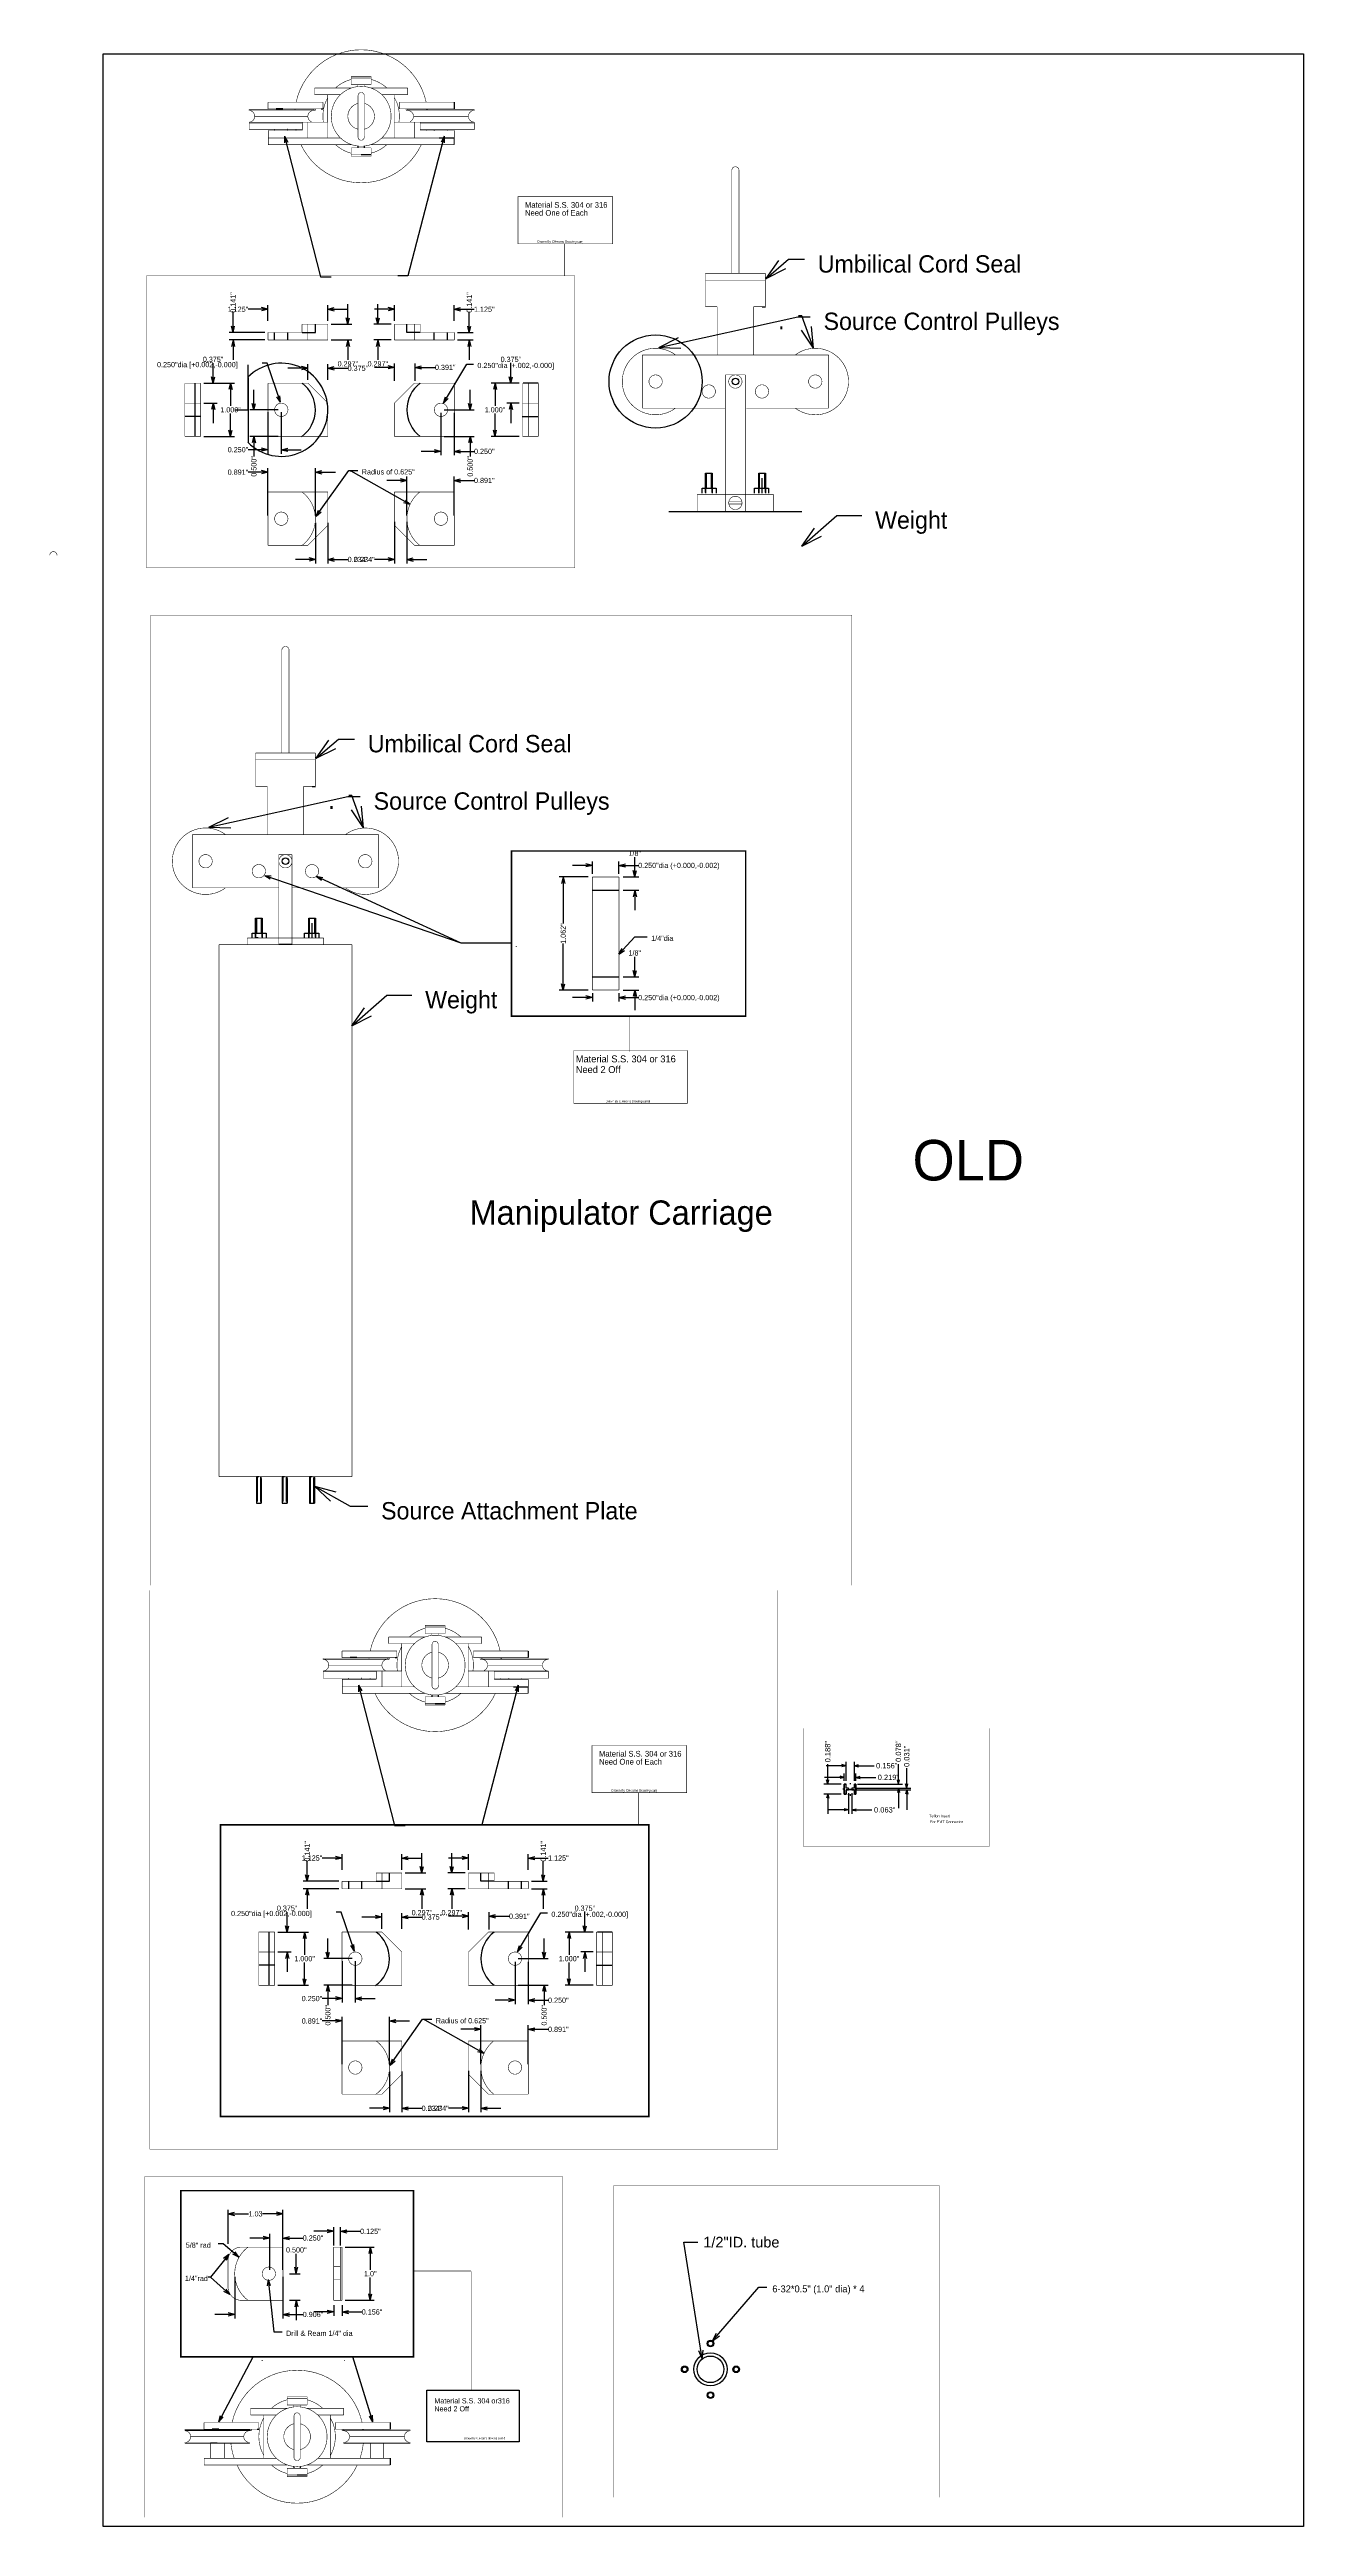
# Model space of a CAD drawing. Extents: x 6.1 to 72.1, y 39.6 to 86.4.
# Drawn here: x 48.55 to 72.11, y 39.89 to 86.44 of the extents above; entities that cross this region are included whole.
import ezdxf
from ezdxf.enums import TextEntityAlignment as Align

# ---------------------------------------------------------------- set-up
doc = ezdxf.new("R2010")
doc.units = 0
doc.linetypes.add('DOTS', pattern=[0])
doc.layers.add('LAYER01', color=7, linetype='CONTINUOUS')

# ---------------------------------------------------------------- blocks, each defined once
blk = doc.blocks.new('OPENARROW')
at = {"layer": 'LAYER01', "color": 0, "linetype": 'CONTINUOUS'}
for q in [(2, 0.5), (2, -0.5)]:
    blk.add_line((0, 0), q, dxfattribs=at)

msp = doc.modelspace()

# ---------------------------------------------------------------- linework, layer by layer
at = {"layer": 'LAYER01', "color": 0, "linetype": 'CONTINUOUS'}
for p, q in [((52.938, 85.328), (52.812, 85.328)), ((53.516, 85.312), (53.516, 85.298)), ((53.656, 85.328), (53.688, 85.328)), ((55.281, 85.312), (55.281, 85.297)), ((56.156, 85.453), (56.156, 85.328)), ((55.781, 84.938), (55.781, 84.922)), ((55.875, 84.781), (56.156, 84.781)), ((54.344, 84.625), (54.344, 84.594)), ((54.406, 84.469), (54.594, 84.469)), ((54.469, 84.594), (54.469, 84.625)), ((52, 81.125), (52, 81.5)), ((52.656, 81.562), (52.281, 81.562)), ((52.656, 81.341), (52.656, 81.638)), ((53.781, 81.341), (53.781, 81.638)), ((53.781, 81.562), (54.156, 81.562)), ((54.156, 81.281), (54.156, 81.656)), ((55.031, 81.562), (54.656, 81.562)), ((54.719, 81.281), (54.719, 81.656)), ((55.031, 81.341), (55.031, 81.638)), ((56.156, 81.341), (56.156, 81.638)), ((56.156, 81.562), (56.531, 81.562)), ((56.438, 81.125), (56.438, 81.5)), ((61.938, 81.609), (62, 81.609)), ((52.596, 81.125), (51.925, 81.125)), ((53.841, 81.281), (54.231, 81.281)), ((54.971, 81.281), (54.644, 81.281)), ((56.216, 81.125), (56.513, 81.125)), ((51.625, 80.172), (51.625, 80.547)), ((52.596, 80.984), (51.925, 80.984)), ((52, 80.984), (52, 80.609)), ((53.841, 80.984), (54.231, 80.984)), ((54.156, 80.984), (54.156, 80.609)), ((54.971, 80.984), (54.644, 80.984)), ((54.719, 80.984), (54.719, 80.609)), ((55.031, 80.216), (55.031, 80.544)), ((55.422, 80.216), (55.422, 80.544)), ((56.216, 80.984), (56.513, 80.984)), ((56.438, 80.984), (56.438, 80.609)), ((57.219, 80.172), (57.219, 80.547)), ((51.451, 80.172), (51.7, 80.172)), ((51.451, 80.172), (52.028, 80.172)), ((51.953, 80.172), (51.953, 79.745)), ((52.281, 79.672), (52.281, 80.516)), ((52.281, 80.281), (52.281, 79.062)), ((53.406, 80.453), (53.031, 80.453)), ((53.406, 80.232), (53.406, 80.528)), ((53.781, 80.232), (53.781, 80.528)), ((53.781, 80.453), (54.156, 80.453)), ((55.031, 80.469), (54.656, 80.469)), ((55.422, 80.469), (55.797, 80.469)), ((57.377, 80.172), (56.847, 80.172)), ((56.922, 80.172), (56.922, 79.745)), ((57.377, 80.172), (57.144, 80.172)), ((57.734, 80.172), (57.453, 80.172)), ((51.451, 79.797), (51.7, 79.797)), ((51.625, 79.797), (51.625, 79.422)), ((52.031, 79.672), (52.281, 79.672)), ((52.846, 79.672), (52.316, 79.672)), ((52.391, 79.672), (52.391, 80.047)), ((52.656, 79.627), (52.656, 78.847)), ((52.906, 79.627), (52.906, 78.847)), ((55.906, 79.612), (55.906, 78.816)), ((55.966, 79.672), (56.528, 79.672)), ((56.156, 79.612), (56.156, 78.816)), ((56.453, 79.672), (56.453, 80.047)), ((57.377, 79.797), (57.144, 79.797)), ((57.219, 79.797), (57.219, 79.422)), ((51.451, 79.172), (52.028, 79.172)), ((51.953, 79.172), (51.953, 79.599)), ((52.846, 79.172), (52.316, 79.172)), ((52.391, 79.172), (52.391, 78.797)), ((55.966, 79.172), (56.528, 79.172)), ((56.453, 79.172), (56.453, 78.797)), ((57.377, 79.172), (56.847, 79.172)), ((56.922, 79.172), (56.922, 79.599)), ((52.656, 78.922), (52.281, 78.922)), ((52.906, 78.922), (53.281, 78.922)), ((55.906, 78.891), (55.531, 78.891)), ((56.156, 78.891), (56.531, 78.891)), ((52.656, 78.5), (52.281, 78.5)), ((52.656, 77.685), (52.656, 78.575)), ((53.547, 77.685), (53.547, 78.575)), ((53.547, 78.5), (53.922, 78.5)), ((55.266, 78.344), (54.891, 78.344)), ((55.266, 77.685), (55.266, 78.419)), ((56.156, 77.685), (56.156, 78.419)), ((56.156, 78.344), (56.531, 78.344)), ((60.875, 78.12), (60.875, 78.479)), ((60.875, 78.198), (60.875, 78.479)), ((60.875, 78.479), (61, 78.479)), ((60.891, 78.479), (60.891, 78.198)), ((60.984, 78.479), (60.984, 78.198)), ((61, 78.12), (61, 78.479)), ((61, 78.479), (61, 78.198)), ((61.875, 78.12), (61.875, 78.479)), ((61.875, 78.104), (61.875, 78.479)), ((61.875, 78.479), (62, 78.479)), ((61.891, 78.198), (61.891, 78.479)), ((61.938, 78.104), (61.938, 78.385)), ((61.984, 78.479), (61.984, 78.198)), ((62, 78.479), (62, 78.104)), ((62, 78.479), (62, 78.104)), ((62, 78.12), (62, 78.479)), ((60.188, 77.76), (62.688, 77.76)), ((60.812, 78.104), (60.812, 78.198)), ((60.812, 78.104), (60.812, 78.198)), ((60.812, 78.198), (61.078, 78.198)), ((60.875, 78.198), (60.875, 78.104)), ((61, 78.198), (61, 78.104)), ((61.078, 78.198), (61.078, 78.104)), ((61.797, 78.104), (61.797, 78.198)), ((61.797, 78.104), (61.797, 78.198)), ((61.797, 78.198), (62.062, 78.198)), ((61.875, 78.198), (61.875, 78.104)), ((62.062, 78.198), (62.062, 78.104)), ((53.547, 77.549), (53.547, 76.784)), ((53.781, 77.549), (53.781, 76.784)), ((55.031, 77.565), (55.031, 76.784)), ((55.266, 77.565), (55.266, 76.784)), ((53.547, 76.859), (53.172, 76.859)), ((53.781, 76.859), (54.156, 76.859)), ((55.031, 76.859), (54.656, 76.859)), ((55.266, 76.859), (55.641, 76.859)), ((53.484, 72.594), (53.547, 72.594)), ((59.547, 70.891), (59.547, 71.266)), ((58.674, 70.891), (58.128, 70.891)), ((58.203, 70.891), (58.203, 70.017)), ((58.75, 71.109), (58.375, 71.109)), ((58.75, 70.951), (58.75, 71.184)), ((59.25, 70.951), (59.25, 71.184)), ((59.25, 71.109), (59.625, 71.109)), ((59.326, 70.891), (59.622, 70.891)), ((58.75, 70.641), (59.25, 70.641)), ((59.326, 70.641), (59.622, 70.641)), ((59.547, 70.641), (59.547, 70.266)), ((52.359, 69.745), (52.359, 69.838)), ((52.359, 69.838), (52.625, 69.838)), ((52.359, 69.745), (52.359, 69.838)), ((52.422, 69.838), (52.422, 70.12)), ((52.422, 69.76), (52.422, 70.12)), ((52.422, 70.12), (52.547, 70.12)), ((52.422, 69.838), (52.422, 69.745)), ((52.438, 70.12), (52.438, 69.838)), ((52.531, 70.12), (52.531, 69.838)), ((52.547, 70.12), (52.547, 69.838)), ((52.547, 69.76), (52.547, 70.12)), ((52.547, 69.838), (52.547, 69.745)), ((52.625, 69.838), (52.625, 69.745)), ((53.344, 69.838), (53.609, 69.838)), ((53.344, 69.745), (53.344, 69.838)), ((53.344, 69.745), (53.344, 69.838)), ((53.422, 70.12), (53.547, 70.12)), ((53.422, 69.76), (53.422, 70.12)), ((53.422, 69.745), (53.422, 70.12)), ((53.422, 69.838), (53.422, 69.745)), ((53.438, 69.838), (53.438, 70.12)), ((53.484, 69.745), (53.484, 70.026)), ((53.531, 70.12), (53.531, 69.838)), ((53.547, 70.12), (53.547, 69.745)), ((53.547, 70.12), (53.547, 69.745)), ((53.547, 69.76), (53.547, 70.12)), ((53.609, 69.838), (53.609, 69.745)), ((52.469, 69.745), (52.406, 69.745)), ((52.984, 69.625), (52.859, 69.625)), ((53.109, 69.625), (52.984, 69.625)), ((58.203, 68.766), (58.203, 69.639)), ((59.547, 69.016), (59.547, 69.391)), ((58.75, 69.016), (59.25, 69.016)), ((59.326, 69.016), (59.622, 69.016)), ((58.674, 68.766), (58.128, 68.766)), ((58.75, 68.625), (58.375, 68.625)), ((58.75, 68.706), (58.75, 68.55)), ((59.25, 68.706), (59.25, 68.55)), ((59.25, 68.625), (59.625, 68.625)), ((59.326, 68.766), (59.622, 68.766)), ((59.547, 68.766), (59.547, 68.391)), ((52.484, 59.62), (52.438, 59.62)), ((52.438, 59.62), (52.438, 59.12)), ((52.531, 59.12), (52.531, 59.62)), ((52.969, 59.62), (52.922, 59.62)), ((52.922, 59.62), (52.922, 59.12)), ((53.016, 59.12), (53.016, 59.62)), ((53.484, 59.62), (53.438, 59.62)), ((53.438, 59.62), (53.438, 59.12)), ((53.531, 59.12), (53.531, 59.62)), ((52.438, 59.12), (52.531, 59.12)), ((52.922, 59.12), (53.016, 59.12)), ((53.438, 59.12), (53.531, 59.12)), ((57.547, 56.344), (57.547, 56.219)), ((54.328, 56.219), (54.203, 56.219)), ((54.906, 56.203), (54.906, 56.189)), ((55.047, 56.219), (55.078, 56.219)), ((56.672, 56.203), (56.672, 56.188)), ((55.734, 55.516), (55.734, 55.484)), ((55.859, 55.484), (55.859, 55.516)), ((57.172, 55.828), (57.172, 55.812)), ((57.266, 55.672), (57.547, 55.672)), ((55.797, 55.359), (55.984, 55.359)), ((63.516, 54.188), (63.141, 54.188)), ((63.172, 53.844), (63.172, 54.219)), ((63.484, 53.904), (63.484, 54.044)), ((63.516, 53.904), (63.516, 54.263)), ((63.672, 53.904), (63.672, 54.263)), ((63.672, 54.188), (64.047, 54.188)), ((63.703, 53.904), (63.703, 54.044)), ((64.5, 53.844), (64.5, 54.219)), ((64.656, 53.766), (64.656, 54.141)), ((63.424, 53.844), (63.097, 53.844)), ((63.424, 53.656), (63.097, 53.656)), ((63.484, 53.969), (63.109, 53.969)), ((63.172, 53.656), (63.172, 53.281)), ((63.484, 53.75), (63.453, 53.75)), ((63.484, 53.844), (63.516, 53.844)), ((63.484, 53.656), (63.484, 53.844)), ((63.516, 53.656), (63.484, 53.656)), ((63.672, 53.734), (63.516, 53.734)), ((63.516, 53.734), (63.516, 53.656)), ((63.562, 53.674), (63.562, 53.284)), ((63.594, 53.859), (63.594, 53.844)), ((63.594, 53.656), (63.594, 53.625)), ((63.625, 53.674), (63.625, 53.284)), ((63.672, 53.766), (63.672, 53.844)), ((63.672, 53.844), (63.703, 53.844)), ((63.672, 53.656), (63.672, 53.734)), ((63.703, 53.656), (63.672, 53.656)), ((63.703, 53.969), (64.078, 53.969)), ((63.703, 53.844), (63.703, 53.656)), ((63.719, 53.75), (63.703, 53.75)), ((63.716, 53.766), (64.731, 53.766)), ((63.716, 53.734), (64.731, 53.734)), ((63.732, 53.844), (64.575, 53.844)), ((63.732, 53.766), (64.575, 53.766)), ((64.5, 53.766), (64.5, 53.391)), ((64.656, 53.734), (64.656, 53.359)), ((63.562, 53.359), (63.188, 53.359)), ((63.625, 53.359), (64, 53.359)), ((53.391, 52.016), (53.391, 52.391)), ((54.047, 52.453), (53.672, 52.453)), ((54.047, 52.232), (54.047, 52.528)), ((55.172, 52.232), (55.172, 52.528)), ((55.172, 52.453), (55.547, 52.453)), ((55.232, 52.172), (55.622, 52.172)), ((55.547, 52.172), (55.547, 52.547)), ((56.362, 52.172), (56.034, 52.172)), ((56.422, 52.453), (56.047, 52.453)), ((56.109, 52.172), (56.109, 52.547)), ((56.422, 52.232), (56.422, 52.528)), ((57.547, 52.232), (57.547, 52.528)), ((57.547, 52.453), (57.922, 52.453)), ((57.828, 52.016), (57.828, 52.391)), ((53.987, 52.016), (53.316, 52.016)), ((53.987, 51.875), (53.316, 51.875)), ((53.391, 51.875), (53.391, 51.5)), ((55.232, 51.875), (55.622, 51.875)), ((55.547, 51.875), (55.547, 51.5)), ((56.362, 51.875), (56.034, 51.875)), ((56.109, 51.875), (56.109, 51.5)), ((57.607, 52.016), (57.903, 52.016)), ((57.607, 51.875), (57.903, 51.875)), ((57.828, 51.875), (57.828, 51.5)), ((53.016, 51.062), (53.016, 51.438)), ((54.797, 51.344), (54.422, 51.344)), ((54.797, 51.123), (54.797, 51.419)), ((55.172, 51.123), (55.172, 51.419)), ((55.172, 51.344), (55.547, 51.344)), ((56.422, 51.359), (56.047, 51.359)), ((56.422, 51.107), (56.422, 51.434)), ((56.812, 51.107), (56.812, 51.434)), ((56.812, 51.359), (57.188, 51.359)), ((58.609, 51.062), (58.609, 51.438)), ((52.841, 51.062), (53.419, 51.062)), ((52.841, 51.062), (53.091, 51.062)), ((53.344, 51.062), (53.344, 50.636)), ((53.781, 50.562), (53.781, 50.938)), ((57.844, 50.562), (57.844, 50.938)), ((58.768, 51.062), (58.237, 51.062)), ((58.312, 51.062), (58.312, 50.636)), ((58.768, 51.062), (58.534, 51.062)), ((59.125, 51.062), (58.844, 51.062)), ((52.841, 50.688), (53.091, 50.688)), ((53.016, 50.688), (53.016, 50.312)), ((53.344, 50.062), (53.344, 50.489)), ((54.237, 50.562), (53.706, 50.562)), ((54.047, 50.518), (54.047, 49.737)), ((54.297, 50.518), (54.297, 49.737)), ((57.297, 50.502), (57.297, 49.706)), ((57.357, 50.562), (57.919, 50.562)), ((57.547, 50.502), (57.547, 49.706)), ((58.312, 50.062), (58.312, 50.489)), ((58.768, 50.688), (58.534, 50.688)), ((58.609, 50.688), (58.609, 50.312)), ((52.841, 50.062), (53.419, 50.062)), ((54.047, 49.812), (53.672, 49.812)), ((54.237, 50.062), (53.706, 50.062)), ((53.781, 50.062), (53.781, 49.688)), ((54.297, 49.812), (54.672, 49.812)), ((57.357, 50.062), (57.919, 50.062)), ((57.844, 50.062), (57.844, 49.688)), ((58.768, 50.062), (58.237, 50.062)), ((54.047, 49.391), (53.672, 49.391)), ((54.047, 48.576), (54.047, 49.466)), ((54.938, 48.576), (54.938, 49.466)), ((54.938, 49.391), (55.312, 49.391)), ((57.297, 49.781), (56.922, 49.781)), ((57.547, 49.781), (57.922, 49.781)), ((56.656, 49.234), (56.281, 49.234)), ((56.656, 48.576), (56.656, 49.309)), ((57.547, 48.576), (57.547, 49.309)), ((57.547, 49.234), (57.922, 49.234)), ((54.938, 48.44), (54.938, 47.675)), ((55.172, 48.44), (55.172, 47.675)), ((56.422, 48.456), (56.422, 47.675)), ((56.656, 48.456), (56.656, 47.675)), ((54.938, 47.75), (54.562, 47.75)), ((55.172, 47.75), (55.547, 47.75)), ((56.422, 47.75), (56.047, 47.75)), ((56.656, 47.75), (57.031, 47.75)), ((51.906, 45.201), (51.906, 45.841)), ((51.906, 45.766), (52.293, 45.766)), ((52.938, 45.766), (52.551, 45.766)), ((52.938, 45.201), (52.938, 45.841)), ((52.688, 45.312), (52.312, 45.312)), ((52.688, 44.716), (52.688, 45.388)), ((52.938, 44.716), (52.938, 45.388)), ((52.938, 45.312), (53.312, 45.312)), ((53.891, 45.438), (53.516, 45.438)), ((53.891, 45.169), (53.891, 45.513)), ((54.016, 45.169), (54.016, 45.513)), ((54.016, 45.438), (54.391, 45.438)), ((53.188, 44.641), (53.188, 45.016)), ((54.107, 45.141), (54.653, 45.141)), ((54.578, 45.141), (54.578, 44.714)), ((52.031, 44.581), (52.031, 43.8)), ((52.938, 44.581), (52.938, 43.8)), ((53.06, 44.641), (53.263, 44.641)), ((54.578, 44.141), (54.578, 44.567)), ((52.031, 43.875), (51.656, 43.875)), ((52.938, 43.875), (53.312, 43.875)), ((53.06, 44.141), (53.263, 44.141)), ((53.188, 44.141), (53.188, 43.766)), ((53.891, 43.922), (53.516, 43.922)), ((53.891, 44.049), (53.891, 43.847)), ((54.047, 44.049), (54.047, 43.847)), ((54.047, 43.922), (54.422, 43.922)), ((54.107, 44.141), (54.653, 44.141)), ((52.312, 41.703), (51.094, 41.703)), ((51.703, 41.453), (51.578, 41.453)), ((51.734, 41.719), (51.609, 41.719)), ((51.688, 41.703), (52.312, 41.703)), ((52.312, 41.703), (52.312, 41.689)), ((52.453, 41.719), (52.484, 41.719)), ((54.078, 41.703), (54.078, 41.688)), ((54.953, 41.844), (54.953, 41.719)), ((53.141, 41.016), (53.141, 40.984)), ((53.266, 40.984), (53.266, 41.016)), ((54.953, 41.172), (54.953, 41.047)), ((53.203, 40.859), (53.391, 40.859))]:
    msp.add_line(p, q, dxfattribs=at)
at = {"layer": 'LAYER01', "color": 0, "linetype": 'DOTS'}
for p, q in [((52.781, 80.984), (52.781, 81.125)), ((53.031, 80.984), (53.031, 81.125)), ((53.297, 81.125), (53.547, 81.125)), ((53.547, 81.125), (53.547, 81.281)), ((55.266, 81.125), (55.266, 81.281)), ((55.516, 81.125), (55.266, 81.125)), ((55.781, 80.984), (55.781, 81.125)), ((56.031, 80.984), (56.031, 81.125)), ((51.281, 80.172), (51.281, 79.172)), ((51.391, 79.547), (51.094, 79.547)), ((57.438, 79.547), (57.734, 79.547)), ((52.453, 59.62), (52.453, 59.151)), ((52.516, 59.62), (52.516, 59.151)), ((52.531, 59.151), (52.531, 59.62)), ((52.531, 59.588), (52.531, 59.12)), ((52.938, 59.62), (52.938, 59.151)), ((53, 59.62), (53, 59.151)), ((53.016, 59.151), (53.016, 59.62)), ((53.016, 59.588), (53.016, 59.12)), ((53.438, 59.604), (53.438, 59.135)), ((53.453, 59.12), (53.453, 59.604)), ((53.516, 59.12), (53.516, 59.604)), ((53.531, 59.604), (53.531, 59.12)), ((54.938, 52.016), (54.938, 52.172)), ((56.656, 52.016), (56.656, 52.172)), ((54.172, 51.875), (54.172, 52.016)), ((54.422, 51.875), (54.422, 52.016)), ((54.688, 52.016), (54.938, 52.016)), ((56.906, 52.016), (56.656, 52.016)), ((57.172, 51.875), (57.172, 52.016)), ((57.422, 51.875), (57.422, 52.016)), ((52.672, 51.062), (52.672, 50.062)), ((52.781, 50.438), (52.484, 50.438)), ((58.828, 50.438), (59.125, 50.438))]:
    msp.add_line(p, q, dxfattribs=at)
at = {"layer": 'LAYER01', "color": 0, "linetype": 'CONTINUOUS'}
for points in [[(49.562, 86.359), (72.109, 86.359), (72.109, 39.891), (49.562, 39.891)], [(63.562, 53.766), (63.516, 53.766), (63.516, 53.844), (63.484, 53.844), (63.484, 53.656), (63.516, 53.656), (63.516, 53.734), (63.562, 53.734)], [(63.703, 53.844), (63.672, 53.844), (63.672, 53.766), (63.625, 53.766), (63.625, 53.734), (63.672, 53.734), (63.672, 53.656), (63.703, 53.656)], [(55.641, 42.453), (57.375, 42.453), (57.375, 41.484), (55.641, 41.484)]]:
    msp.add_lwpolyline(points, close=True, dxfattribs=at)
at = {"layer": 'LAYER01', "color": 0, "linetype": 'CONTINUOUS', "const_width": 0.01}
for points in [[(55.628, 85.454, 0.805527), (53.185, 85.454, 0.805527)], [(54.969, 85.188, 1), (53.844, 85.188, 1), (54.969, 85.188, 1)], [(54.217, 85.881, 0.119659), (53.92, 85.717, 0.119659)], [(54.891, 85.719, 0.118811), (54.595, 85.881, 0.118811)], [(52.297, 85.078, 1), (52.297, 85.297, 1)], [(53.164, 85.329, 0.003442), (53.162, 85.312, 0.003442)], [(53.164, 85.329, 0.00344), (53.162, 85.312, 0.00344)], [(53.516, 85.298, 0.81559), (53.472, 85.086, 0.81559)], [(53.547, 85.312, 1), (53.516, 85.312, 1), (53.547, 85.312, 1)], [(53.781, 85.542, 0.16924), (53.696, 85.077, 0.16924)], [(54.342, 85.429, 0.774508), (54.346, 84.945, 0.774508)], [(54.464, 85.578, 1), (54.349, 85.578, 1)], [(54.467, 84.945, 0.774508), (54.471, 85.429, 0.774508)], [(55.116, 85.077, 0.133487), (55.075, 85.452, 0.133487)], [(55.281, 85.312, 1), (55.25, 85.312, 1), (55.281, 85.312, 1)], [(56.531, 85.297, 1), (56.531, 85.078, 1)], [(53.182, 84.936, 0.003068), (53.185, 84.921, 0.003068)], [(54.348, 84.797, 1.130655), (54.463, 84.811, 1.130655)], [(55.628, 84.921, 0.003068), (55.631, 84.936, 0.003068)], [(53.276, 84.654, 0.633668), (55.537, 84.654, 0.633668)], [(53.923, 84.655, 0.118714), (54.218, 84.494, 0.118714)], [(54.594, 84.494, 0.119185), (54.891, 84.656, 0.119185)], [(61.505, 84.172, 1), (61.37, 84.172, 1)], [(60.312, 80.703, 2), (60.312, 79.703, 2)], [(62.562, 79.703, 2.024873), (62.553, 80.696, 2.024873)], [(60.063, 80.203, 1), (59.813, 80.203, 1), (60.063, 80.203, 1)], [(61.062, 80.016, 1), (60.812, 80.016, 1), (61.062, 80.016, 1)], [(61.562, 80.203, 1), (61.312, 80.203, 1), (61.562, 80.203, 1)], [(61.5, 80.203, 1), (61.375, 80.203, 1), (61.5, 80.203, 1)], [(62.062, 80.016, 1), (61.812, 80.016, 1), (62.062, 80.016, 1)], [(63.063, 80.203, 1), (62.813, 80.203, 1), (63.063, 80.203, 1)], [(53.031, 79.672, 1), (52.781, 79.672, 1), (53.031, 79.672, 1)], [(56.031, 79.672, 1), (55.781, 79.672, 1), (56.031, 79.672, 1)], [(53.031, 77.625, 1), (52.781, 77.625, 1), (53.031, 77.625, 1)], [(53.287, 77.117, 0.506361), (53.297, 78.125, 0.506361)], [(55.502, 78.122, 0.481845), (55.512, 77.12, 0.481845)], [(56.031, 77.625, 1), (55.781, 77.625, 1), (56.031, 77.625, 1)], [(61.562, 77.922, 1), (61.312, 77.922, 1), (61.562, 77.922, 1)], [(48.693, 76.938, 1), (48.557, 76.938, 1)], [(53.052, 75.156, 1), (52.917, 75.156, 1)], [(51.859, 71.688, 2), (51.859, 70.688, 2)], [(54.109, 70.688, 2.024873), (54.1, 71.68, 2.024873)], [(51.609, 71.187, 1), (51.359, 71.187, 1), (51.609, 71.187, 1)], [(53.109, 71.187, 1), (52.859, 71.187, 1), (53.109, 71.187, 1)], [(53.047, 71.187, 1), (52.922, 71.187, 1), (53.047, 71.187, 1)], [(54.609, 71.187, 1), (54.359, 71.187, 1), (54.609, 71.187, 1)], [(52.609, 71, 1), (52.359, 71, 1), (52.609, 71, 1)], [(53.609, 71, 1), (53.359, 71, 1), (53.609, 71, 1)], [(57.018, 56.344, 0.805527), (54.576, 56.344, 0.805527)], [(55.172, 56.433, 0.16924), (55.087, 55.968, 0.16924)], [(56.359, 56.078, 1), (55.234, 56.078, 1), (56.359, 56.078, 1)], [(55.608, 56.772, 0.119659), (55.311, 56.608, 0.119659)], [(55.854, 56.469, 1), (55.739, 56.469, 1)], [(56.281, 56.609, 0.118811), (55.986, 56.772, 0.118811)], [(56.507, 55.968, 0.133487), (56.465, 56.342, 0.133487)], [(53.688, 55.969, 1), (53.688, 56.188, 1)], [(54.555, 56.22, 0.003442), (54.553, 56.203, 0.003442)], [(54.555, 56.22, 0.00344), (54.553, 56.203, 0.00344)], [(54.906, 56.189, 0.81559), (54.863, 55.977, 0.81559)], [(54.938, 56.203, 1), (54.906, 56.203, 1), (54.938, 56.203, 1)], [(55.732, 56.32, 0.774508), (55.736, 55.836, 0.774508)], [(55.858, 55.836, 0.774508), (55.861, 56.32, 0.774508)], [(56.672, 56.203, 1), (56.641, 56.203, 1), (56.672, 56.203, 1)], [(57.922, 56.188, 1), (57.922, 55.969, 1)], [(54.572, 55.827, 0.003068), (54.576, 55.812, 0.003068)], [(54.667, 55.544, 0.633668), (56.927, 55.544, 0.633668)], [(55.314, 55.546, 0.118714), (55.609, 55.384, 0.118714)], [(55.738, 55.688, 1.130655), (55.854, 55.702, 1.130655)], [(55.985, 55.384, 0.119185), (56.281, 55.547, 0.119185)], [(57.018, 55.812, 0.003068), (57.021, 55.827, 0.003068)], [(54.422, 50.562, 1), (54.172, 50.562, 1), (54.422, 50.562, 1)], [(57.422, 50.562, 1), (57.172, 50.562, 1), (57.422, 50.562, 1)], [(54.677, 48.008, 0.506361), (54.688, 49.016, 0.506361)], [(56.893, 49.013, 0.481845), (56.902, 48.011, 0.481845)], [(54.422, 48.516, 1), (54.172, 48.516, 1), (54.422, 48.516, 1)], [(57.422, 48.516, 1), (57.172, 48.516, 1), (57.422, 48.516, 1)], [(52.156, 45.141, 0.414214), (51.906, 44.891, 0.414214)], [(52.281, 45.141, 0.5), (52.281, 44.141, 0.5)], [(52.797, 44.641, 1), (52.547, 44.641, 1), (52.797, 44.641, 1)], [(51.906, 44.391, 0.414214), (52.156, 44.141, 0.414214)], [(54.424, 41.844, 0.805527), (51.982, 41.844, 0.805527)], [(52.578, 41.933, 0.265174), (52.58, 41.221, 0.265174)], [(53.766, 41.578, 1), (52.641, 41.578, 1), (53.766, 41.578, 1)], [(53.014, 42.272, 0.119659), (52.717, 42.108, 0.119659)], [(53.261, 41.969, 1), (53.146, 41.969, 1)], [(53.687, 42.109, 0.118811), (53.392, 42.272, 0.118811)], [(51.094, 41.469, 1), (51.094, 41.688, 1)], [(51.961, 41.72, 0.003442), (51.959, 41.703, 0.003442)], [(51.961, 41.72, 0.00344), (51.959, 41.703, 0.00344)], [(51.959, 41.452, 0.057238), (52.02, 41.174, 0.057238)], [(52.312, 41.689, 1), (52.312, 41.468, 1)], [(52.344, 41.703, 1), (52.312, 41.703, 1), (52.344, 41.703, 1)], [(53.139, 41.82, 0.774508), (53.142, 41.336, 0.774508)], [(53.264, 41.336, 0.774508), (53.268, 41.82, 0.774508)], [(53.826, 41.22, 0.228435), (53.872, 41.842, 0.228435)], [(54.078, 41.703, 1), (54.047, 41.703, 1), (54.078, 41.703, 1)], [(54.078, 41.469, 1), (54.078, 41.688, 1)], [(54.386, 41.174, 0.057552), (54.447, 41.454, 0.057552)], [(55.328, 41.688, 1), (55.328, 41.469, 1)], [(52.073, 41.044, 0.633668), (54.333, 41.044, 0.633668)], [(52.72, 41.046, 0.118714), (53.015, 40.884, 0.118714)], [(53.145, 41.188, 1.130655), (53.26, 41.202, 1.130655)], [(53.391, 40.884, 0.119185), (53.687, 41.047, 0.119185)]]:
    msp.add_lwpolyline(points, format="xyb", dxfattribs=at)
at = {"layer": 'LAYER01', "color": 0, "linetype": 'CONTINUOUS'}
for points, const_width in [([(53.531, 85.719), (53.781, 85.719)], 0.01), ([(53.531, 85.594), (53.531, 85.719)], 0.01), ([(54.219, 85.718), (53.766, 85.718)], 0.01), ([(54.219, 85.938), (54.594, 85.938)], 0.01), ([(54.219, 85.906), (54.219, 85.938)], 0.01), ([(54.594, 85.906), (54.219, 85.906)], 0.01), ([(54.219, 85.906), (54.219, 85.781)], 0.01), ([(54.219, 85.781), (54.594, 85.781)], 0.01), ([(54.344, 85.75), (54.344, 85.781)], 0.01), ([(54.406, 85.781), (54.594, 85.781)], 0.01), ([(54.469, 85.75), (54.469, 85.781)], 0.01), ([(54.594, 85.938), (54.594, 85.906)], 0.01), ([(54.594, 85.781), (54.594, 85.906)], 0.01), ([(55.281, 85.719), (54.594, 85.719)], 0.01), ([(54.594, 85.719), (55.047, 85.719)], 0.01), ([(55.281, 85.594), (55.281, 85.719)], 0.01), ([(53.516, 85.312), (52.297, 85.312)], 0.01), ([(52.297, 85.312), (52.297, 85.297)], 0.01), ([(53.516, 85.298), (52.297, 85.298)], 0.01), ([(53.405, 85.188), (52.406, 85.188)], 0.01), ([(52.406, 85.188), (52.906, 85.188)], 0.01), ([(52.797, 85.453), (52.656, 85.453)], 0.01), ([(52.656, 85.453), (52.656, 85.328)], 0.01), ([(52.891, 85.328), (52.656, 85.328)], 0.01), ([(52.906, 85.328), (52.766, 85.328)], 0.01), ([(53.688, 85.453), (52.797, 85.453)], 0.01), ([(52.797, 85.328), (53.656, 85.328)], 0.01), ([(53.781, 85.594), (53.531, 85.594)], 0.01), ([(53.547, 85.328), (53.688, 85.328)], 0.01), ([(53.688, 85.328), (53.688, 85.453)], 0.01), ([(53.766, 85.594), (54.016, 85.594)], 0.01), ([(53.776, 85.078), (53.776, 85.594)], 0.01), ([(54.349, 85.578), (54.349, 84.797)], 0.01), ([(54.464, 85.578), (54.464, 84.797)], 0.01), ([(54.797, 85.594), (55.281, 85.594)], 0.01), ([(55.026, 85.078), (55.026, 85.594)], 0.01), ([(55.075, 85.452), (55.031, 85.538)], 0.01), ([(56.016, 85.453), (55.125, 85.453)], 0.01), ([(55.125, 85.328), (55.125, 85.453)], 0.01), ([(55.125, 85.328), (56.016, 85.328)], 0.01), ([(55.312, 85.312), (55.281, 85.312)], 0.01), ([(55.281, 85.297), (56.531, 85.297)], 0.01), ([(56.531, 85.312), (55.312, 85.312)], 0.01), ([(56.422, 85.188), (55.391, 85.188)], 0.01), ([(55.906, 85.328), (56.156, 85.328)], 0.01), ([(56.016, 85.453), (56.156, 85.453)], 0.01), ([(56.156, 85.328), (56.156, 85.453)], 0.01), ([(56.531, 85.312), (56.531, 85.298)], 0.01), ([(52.297, 85.078), (53.297, 85.078)], 0.01), ([(52.297, 85.062), (53.297, 85.062)], 0.01), ([(52.297, 84.942), (53.297, 84.942)], 0.01), ([(52.302, 85.078), (52.302, 85.062)], 0.01), ([(52.302, 85.062), (52.302, 84.938)], 0.01), ([(53.297, 84.922), (52.656, 84.922)], 0.01), ([(53.016, 84.781), (52.656, 84.781)], 0.01), ([(52.661, 84.922), (52.661, 84.781)], 0.01), ([(52.661, 84.781), (52.661, 84.656)], 0.01), ([(52.776, 84.922), (52.776, 84.938)], 0.01), ([(53.026, 84.922), (53.026, 84.953)], 0.01), ([(53.302, 85.078), (53.302, 84.922)], 0.01), ([(53.302, 85.078), (53.302, 84.922)], 0.01), ([(53.406, 85.078), (53.406, 84.781)], 0.01), ([(53.781, 84.781), (53.781, 85.078)], 0.01), ([(54.797, 84.781), (55.891, 84.781)], 0.01), ([(55.026, 84.781), (55.026, 85.078)], 0.01), ([(55.031, 85.078), (55.516, 85.078)], 0.01), ([(56.156, 84.781), (55.031, 84.781)], 0.01), ([(55.406, 85.078), (55.406, 84.781)], 0.01), ([(55.516, 84.922), (55.516, 85.078)], 0.01), ([(55.516, 85.078), (56.516, 85.078)], 0.01), ([(55.516, 85.062), (56.531, 85.062)], 0.01), ([(56.531, 84.938), (55.516, 84.938)], 0.01), ([(56.156, 84.922), (55.516, 84.922)], 0.01), ([(55.781, 84.938), (55.781, 84.922)], 0.01), ([(56.031, 84.938), (56.031, 84.922)], 0.01), ([(56.151, 84.656), (56.151, 84.781)], 0.01), ([(56.156, 84.781), (56.156, 84.922)], 0.01), ([(56.156, 84.781), (56.156, 84.656)], 0.01), ([(56.531, 85.077), (56.531, 85.062)], 0.01), ([(56.531, 85.062), (56.531, 84.938)], 0.01), ([(52.984, 84.656), (52.656, 84.656)], 0.01), ([(53.141, 84.656), (52.922, 84.656)], 0.01), ([(53.141, 84.656), (54.219, 84.656)], 0.01), ([(54.594, 84.594), (54.219, 84.594)], 0.01), ([(54.219, 84.594), (54.219, 84.469)], 0.01), ([(54.219, 84.469), (54.594, 84.469)], 0.01), ([(54.219, 84.469), (54.219, 84.438)], 0.01), ([(54.219, 84.438), (54.594, 84.438)], 0.01), ([(54.594, 84.656), (55.938, 84.656)], 0.01), ([(54.594, 84.469), (54.594, 84.594)], 0.01), ([(54.594, 84.438), (54.594, 84.469)], 0.01), ([(61.37, 82.234), (61.37, 84.172)], 0.01), ([(61.505, 84.172), (61.505, 82.234)], 0.01), ([(58.224, 82.797), (58.224, 82.188)], 0.01), ([(60.875, 82.239), (62, 82.239)], 0.01), ([(60.875, 82.239), (61.375, 82.239)], 0.01), ([(62, 82.234), (60.875, 82.234)], 0.01), ([(60.875, 82.234), (60.875, 82.109)], 0.01), ([(60.875, 82.109), (62, 82.109)], 0.01), ([(60.875, 81.609), (60.875, 82.109)], 0.01), ([(62, 82.109), (62, 82.234)], 0.01), ([(62, 81.609), (62, 82.109)], 0.01), ([(60.875, 81.609), (61.094, 81.609)], 0.01), ([(61.094, 81.609), (61.094, 80.703)], 0.01), ([(61.781, 81.609), (62, 81.609)], 0.01), ([(61.781, 81.609), (61.781, 80.703)], 0.01), ([(53.297, 81.125), (52.656, 81.125)], 0.01), ([(52.656, 80.984), (52.656, 81.125)], 0.01), ([(53.781, 81.281), (53.297, 81.281)], 0.01), ([(53.297, 81.125), (53.297, 81.281)], 0.01), ([(53.406, 81.281), (53.406, 80.984)], 0.01), ([(53.781, 80.984), (53.781, 81.281)], 0.01), ([(55.031, 81.281), (55.516, 81.281)], 0.01), ([(55.031, 81.281), (55.031, 80.984)], 0.01), ([(55.406, 81.281), (55.406, 80.984)], 0.01), ([(55.516, 81.125), (55.516, 81.281)], 0.01), ([(56.156, 81.125), (55.516, 81.125)], 0.01), ([(56.156, 80.984), (56.156, 81.125)], 0.01), ([(53.781, 80.984), (52.656, 80.984)], 0.01), ([(56.156, 80.984), (55.031, 80.984)], 0.01), ([(59.688, 80.703), (59.688, 79.703)], 0.01), ([(59.688, 80.703), (63.188, 80.703)], 0.01), ([(63.188, 80.703), (63.188, 79.703)], 0.01), ([(51.094, 80.172), (51.391, 80.172)], 0.01), ([(51.094, 79.172), (51.094, 80.172)], 0.01), ([(51.391, 80.172), (51.109, 80.172)], 0.01), ([(51.391, 80.172), (51.391, 79.172)], 0.01), ([(53.406, 80.172), (52.656, 80.172)], 0.01), ([(52.656, 80.172), (52.656, 79.172)], 0.01), ([(53.781, 79.797), (53.406, 80.172)], 0.01), ([(55.031, 79.797), (55.406, 80.172)], 0.01), ([(55.406, 80.172), (56.156, 80.172)], 0.01), ([(56.156, 80.172), (56.156, 79.172)], 0.01), ([(57.432, 79.172), (57.432, 80.172)], 0.01), ([(57.438, 80.172), (57.734, 80.172)], 0.01), ([(57.547, 80.172), (57.547, 79.172)], 0.01), ([(57.734, 80.172), (57.734, 79.172)], 0.01), ([(61.25, 77.766), (61.25, 80.328)], 0.01), ([(61.25, 80.328), (61.625, 80.328)], 0.01), ([(61.625, 80.328), (61.625, 77.766)], 0.01), ([(51.094, 79.797), (51.391, 79.797)], 0.01), ([(51.094, 79.797), (51.094, 79.172)], 0.01), ([(53.781, 79.172), (53.781, 79.797)], 0.01), ([(55.031, 79.797), (55.031, 79.172)], 0.01), ([(57.438, 79.797), (57.734, 79.797)], 0.01), ([(61.25, 79.703), (59.688, 79.703)], 0.01), ([(63.188, 79.703), (61.641, 79.703)], 0.01), ([(51.391, 79.172), (51.094, 79.172)], 0.01), ([(52.656, 79.172), (53.781, 79.172)], 0.01), ([(56.156, 79.172), (55.031, 79.172)], 0.01), ([(57.734, 79.172), (57.438, 79.172)], 0.01), ([(52.656, 78.125), (52.656, 77.125)], 0.01), ([(53.781, 78.125), (52.656, 78.125)], 0.01), ([(53.781, 77.5), (53.781, 78.125)], 0.01), ([(56.156, 78.125), (55.031, 78.125)], 0.01), ([(55.031, 78.125), (55.031, 77.5)], 0.01), ([(56.156, 78.125), (56.156, 77.125)], 0.01), ([(62.156, 78.078), (60.719, 78.078)], 0.01), ([(60.719, 78.078), (60.719, 77.766)], 0.01), ([(61.312, 77.942), (61.547, 77.942)], 0.01), ([(61.562, 77.901), (61.312, 77.901)], 0.01), ([(61.531, 77.942), (61.562, 77.942)], 0.01), ([(62.156, 77.766), (62.156, 78.078)], 0.01), ([(53.406, 77.125), (53.781, 77.5)], 0.01), ([(55.031, 77.5), (55.406, 77.125)], 0.01), ([(52.656, 77.125), (53.406, 77.125)], 0.01), ([(55.406, 77.125), (56.156, 77.125)], 0.01), ([(52.917, 73.219), (52.917, 75.156)], 0.01), ([(53.052, 75.156), (53.052, 73.219)], 0.01), ([(52.422, 73.224), (53.547, 73.224)], 0.01), ([(52.422, 73.224), (52.922, 73.224)], 0.01), ([(53.547, 73.219), (52.422, 73.219)], 0.01), ([(52.422, 73.219), (52.422, 73.094)], 0.01), ([(52.422, 73.094), (53.547, 73.094)], 0.01), ([(52.422, 72.594), (52.422, 73.094)], 0.01), ([(53.547, 73.094), (53.547, 73.219)], 0.01), ([(53.547, 72.594), (53.547, 73.094)], 0.01), ([(52.422, 72.594), (52.641, 72.594)], 0.01), ([(52.641, 72.594), (52.641, 71.688)], 0.01), ([(53.328, 72.594), (53.547, 72.594)], 0.01), ([(53.328, 72.594), (53.328, 71.688)], 0.01), ([(51.234, 71.688), (51.234, 70.688)], 0.01), ([(51.234, 71.688), (54.734, 71.688)], 0.01), ([(54.734, 71.688), (54.734, 70.688)], 0.01), ([(52.859, 71.187), (52.859, 71.312)], 0.01), ([(52.859, 71.312), (53.109, 71.312)], 0.01), ([(53.109, 71.312), (53.109, 69.625)], 0.01), ([(52.859, 69.625), (52.859, 71.187)], 0.01), ([(58.75, 70.891), (58.75, 68.766)], 0.01), ([(59.25, 70.891), (58.75, 70.891)], 0.01), ([(59.25, 68.766), (59.25, 70.891)], 0.01), ([(52.859, 70.688), (51.234, 70.688)], 0.01), ([(54.734, 70.688), (53.109, 70.688)], 0.01), ([(51.734, 69.619), (51.734, 64.244)], 0.01), ([(51.734, 69.619), (54.234, 69.619)], 0.01), ([(51.734, 59.62), (51.734, 69.557)], 0.01), ([(52.984, 69.745), (52.266, 69.745)], 0.01), ([(52.266, 69.745), (52.266, 69.62)], 0.01), ([(53.609, 69.745), (52.359, 69.745)], 0.01), ([(52.984, 69.745), (53.703, 69.745)], 0.01), ([(53.703, 69.745), (53.703, 69.62)], 0.01), ([(54.234, 69.619), (54.234, 59.62)], 0.01), ([(54.234, 69.619), (54.234, 64.666)], 0.01), ([(58.75, 68.766), (59.25, 68.766)], 0.01), ([(59.448, 67.609), (59.448, 68.281)], 0.01), ([(54.234, 59.62), (51.734, 59.62)], 0.01), ([(55.609, 56.828), (55.984, 56.828)], 0.01), ([(55.609, 56.797), (55.609, 56.828)], 0.01), ([(55.984, 56.797), (55.609, 56.797)], 0.01), ([(55.609, 56.797), (55.609, 56.672)], 0.01), ([(55.984, 56.828), (55.984, 56.797)], 0.01), ([(55.984, 56.672), (55.984, 56.797)], 0.01), ([(54.188, 56.344), (54.047, 56.344)], 0.01), ([(54.047, 56.344), (54.047, 56.219)], 0.01), ([(55.078, 56.344), (54.188, 56.344)], 0.01), ([(54.922, 56.609), (55.172, 56.609)], 0.01), ([(54.922, 56.484), (54.922, 56.609)], 0.01), ([(55.172, 56.484), (54.922, 56.484)], 0.01), ([(55.078, 56.219), (55.078, 56.344)], 0.01), ([(55.609, 56.609), (55.156, 56.609)], 0.01), ([(55.156, 56.484), (55.406, 56.484)], 0.01), ([(55.167, 55.969), (55.167, 56.484)], 0.01), ([(55.609, 56.672), (55.984, 56.672)], 0.01), ([(55.734, 56.641), (55.734, 56.672)], 0.01), ([(55.739, 56.469), (55.739, 55.688)], 0.01), ([(55.797, 56.672), (55.984, 56.672)], 0.01), ([(55.854, 56.469), (55.854, 55.688)], 0.01), ([(55.859, 56.641), (55.859, 56.672)], 0.01), ([(56.672, 56.609), (55.984, 56.609)], 0.01), ([(55.984, 56.609), (56.438, 56.609)], 0.01), ([(56.188, 56.484), (56.672, 56.484)], 0.01), ([(56.417, 55.969), (56.417, 56.484)], 0.01), ([(56.465, 56.342), (56.422, 56.429)], 0.01), ([(57.406, 56.344), (56.516, 56.344)], 0.01), ([(56.516, 56.219), (56.516, 56.344)], 0.01), ([(56.672, 56.484), (56.672, 56.609)], 0.01), ([(57.406, 56.344), (57.547, 56.344)], 0.01), ([(57.547, 56.219), (57.547, 56.344)], 0.01), ([(54.906, 56.203), (53.688, 56.203)], 0.01), ([(53.688, 56.203), (53.688, 56.188)], 0.01), ([(54.906, 56.189), (53.688, 56.189)], 0.01), ([(53.688, 55.969), (54.688, 55.969)], 0.01), ([(53.688, 55.953), (54.688, 55.953)], 0.01), ([(53.693, 55.969), (53.693, 55.953)], 0.01), ([(53.693, 55.953), (53.693, 55.828)], 0.01), ([(54.796, 56.078), (53.797, 56.078)], 0.01), ([(53.797, 56.078), (54.297, 56.078)], 0.01), ([(54.281, 56.219), (54.047, 56.219)], 0.01), ([(54.297, 56.219), (54.156, 56.219)], 0.01), ([(54.188, 56.219), (55.047, 56.219)], 0.01), ([(54.693, 55.969), (54.693, 55.812)], 0.01), ([(54.693, 55.969), (54.693, 55.812)], 0.01), ([(54.797, 55.969), (54.797, 55.672)], 0.01), ([(54.938, 56.219), (55.078, 56.219)], 0.01), ([(55.172, 55.672), (55.172, 55.969)], 0.01), ([(56.417, 55.672), (56.417, 55.969)], 0.01), ([(56.422, 55.969), (56.906, 55.969)], 0.01), ([(56.516, 56.219), (57.406, 56.219)], 0.01), ([(56.703, 56.203), (56.672, 56.203)], 0.01), ([(56.672, 56.188), (57.922, 56.188)], 0.01), ([(57.922, 56.203), (56.703, 56.203)], 0.01), ([(57.812, 56.078), (56.781, 56.078)], 0.01), ([(56.797, 55.969), (56.797, 55.672)], 0.01), ([(56.906, 55.812), (56.906, 55.969)], 0.01), ([(56.906, 55.969), (57.906, 55.969)], 0.01), ([(56.906, 55.953), (57.922, 55.953)], 0.01), ([(57.297, 56.219), (57.547, 56.219)], 0.01), ([(57.922, 56.203), (57.922, 56.189)], 0.01), ([(57.922, 55.968), (57.922, 55.953)], 0.01), ([(57.922, 55.953), (57.922, 55.828)], 0.01), ([(53.688, 55.833), (54.688, 55.833)], 0.01), ([(54.688, 55.812), (54.047, 55.812)], 0.01), ([(54.406, 55.672), (54.047, 55.672)], 0.01), ([(54.375, 55.547), (54.047, 55.547)], 0.01), ([(54.052, 55.812), (54.052, 55.672)], 0.01), ([(54.052, 55.672), (54.052, 55.547)], 0.01), ([(54.167, 55.812), (54.167, 55.828)], 0.01), ([(54.531, 55.547), (54.312, 55.547)], 0.01), ([(54.417, 55.812), (54.417, 55.844)], 0.01), ([(54.531, 55.547), (55.609, 55.547)], 0.01), ([(55.984, 55.484), (55.609, 55.484)], 0.01), ([(55.609, 55.484), (55.609, 55.359)], 0.01), ([(55.984, 55.547), (57.328, 55.547)], 0.01), ([(55.984, 55.359), (55.984, 55.484)], 0.01), ([(56.188, 55.672), (57.281, 55.672)], 0.01), ([(57.547, 55.672), (56.422, 55.672)], 0.01), ([(57.922, 55.828), (56.906, 55.828)], 0.01), ([(57.547, 55.812), (56.906, 55.812)], 0.01), ([(57.172, 55.828), (57.172, 55.812)], 0.01), ([(57.422, 55.828), (57.422, 55.812)], 0.01), ([(57.542, 55.547), (57.542, 55.672)], 0.01), ([(57.547, 55.672), (57.547, 55.812)], 0.01), ([(57.547, 55.672), (57.547, 55.547)], 0.01), ([(55.609, 55.359), (55.984, 55.359)], 0.01), ([(55.609, 55.359), (55.609, 55.328)], 0.01), ([(55.609, 55.328), (55.984, 55.328)], 0.01), ([(55.984, 55.328), (55.984, 55.359)], 0.01), ([(59.614, 53.688), (59.614, 53.078)], 0.01), ([(63.484, 53.844), (63.703, 53.844)], 0.005), ([(63.484, 53.844), (63.484, 53.656)], 0.005), ([(63.703, 53.656), (63.484, 53.656)], 0.005), ([(63.516, 53.766), (63.516, 53.844)], 0.005), ([(63.516, 53.766), (63.672, 53.766)], 0.005), ([(63.516, 53.766), (63.672, 53.766)], 0.005), ([(63.516, 53.734), (63.516, 53.656)], 0.005), ([(63.672, 53.734), (63.516, 53.734)], 0.005), ([(63.562, 53.766), (63.562, 53.734)], 0.005), ([(63.625, 53.766), (63.625, 53.734)], 0.005), ([(63.672, 53.844), (63.672, 53.766)], 0.005), ([(63.672, 53.734), (63.672, 53.656)], 0.005), ([(63.703, 53.844), (63.703, 53.656)], 0.005), ([(55.172, 52.172), (54.688, 52.172)], 0.01), ([(54.688, 52.016), (54.688, 52.172)], 0.01), ([(54.797, 52.172), (54.797, 51.875)], 0.01), ([(55.172, 51.875), (55.172, 52.172)], 0.01), ([(56.422, 52.172), (56.906, 52.172)], 0.01), ([(56.422, 52.172), (56.422, 51.875)], 0.01), ([(56.797, 52.172), (56.797, 51.875)], 0.01), ([(56.906, 52.016), (56.906, 52.172)], 0.01), ([(54.688, 52.016), (54.047, 52.016)], 0.01), ([(54.047, 51.875), (54.047, 52.016)], 0.01), ([(55.172, 51.875), (54.047, 51.875)], 0.01), ([(57.547, 51.875), (56.422, 51.875)], 0.01), ([(57.547, 52.016), (56.906, 52.016)], 0.01), ([(57.547, 51.875), (57.547, 52.016)], 0.01), ([(52.484, 50.062), (52.484, 51.062)], 0.01), ([(52.484, 51.062), (52.781, 51.062)], 0.01), ([(52.781, 51.062), (52.5, 51.062)], 0.01), ([(52.781, 51.062), (52.781, 50.062)], 0.01), ([(54.047, 51.062), (54.047, 50.062)], 0.01), ([(54.797, 51.062), (54.047, 51.062)], 0.01), ([(55.172, 50.688), (54.797, 51.062)], 0.01), ([(56.422, 50.688), (56.797, 51.062)], 0.01), ([(56.797, 51.062), (57.547, 51.062)], 0.01), ([(57.547, 51.062), (57.547, 50.062)], 0.01), ([(58.823, 50.062), (58.823, 51.062)], 0.01), ([(58.828, 51.062), (59.125, 51.062)], 0.01), ([(58.938, 51.062), (58.938, 50.062)], 0.01), ([(59.125, 51.062), (59.125, 50.062)], 0.01), ([(52.484, 50.688), (52.781, 50.688)], 0.01), ([(52.484, 50.688), (52.484, 50.062)], 0.01), ([(55.172, 50.062), (55.172, 50.688)], 0.01), ([(56.422, 50.688), (56.422, 50.062)], 0.01), ([(58.828, 50.688), (59.125, 50.688)], 0.01), ([(52.781, 50.062), (52.484, 50.062)], 0.01), ([(54.047, 50.062), (55.172, 50.062)], 0.01), ([(57.547, 50.062), (56.422, 50.062)], 0.01), ([(59.125, 50.062), (58.828, 50.062)], 0.01), ([(55.172, 49.016), (54.047, 49.016)], 0.01), ([(54.047, 49.016), (54.047, 48.016)], 0.01), ([(55.172, 48.391), (55.172, 49.016)], 0.01), ([(57.547, 49.016), (56.422, 49.016)], 0.01), ([(56.422, 49.016), (56.422, 48.391)], 0.01), ([(57.547, 49.016), (57.547, 48.016)], 0.01), ([(54.047, 48.016), (54.797, 48.016)], 0.01), ([(54.797, 48.016), (55.172, 48.391)], 0.01), ([(56.422, 48.391), (56.797, 48.016)], 0.01), ([(56.797, 48.016), (57.547, 48.016)], 0.01), ([(51.906, 44.922), (51.906, 44.359)], 0.01), ([(52.938, 45.141), (52.141, 45.141)], 0.01), ([(52.938, 44.141), (52.938, 45.141)], 0.01), ([(52.938, 45.078), (52.938, 44.828)], 0.01), ([(52.938, 45.078), (52.938, 44.656)], 0.01), ([(54.016, 45.141), (53.891, 45.141)], 0.01), ([(53.891, 45.141), (53.891, 44.141)], 0.01), ([(53.891, 44.781), (54.016, 44.781)], 0.01), ([(54.016, 45.141), (54.047, 45.141)], 0.01), ([(54.016, 44.141), (54.016, 45.141)], 0.01), ([(54.047, 45.141), (54.047, 44.141)], 0.01), ([(55.406, 44.693), (56.469, 44.693)], 0.01), ([(56.474, 44.688), (56.474, 42.453)], 0.01), ([(53.891, 44.531), (54.016, 44.531)], 0.01), ([(52.125, 44.141), (52.938, 44.141)], 0.01), ([(53.891, 44.141), (54.016, 44.141)], 0.01), ([(54.047, 44.141), (54.016, 44.141)], 0.01), ([(52.328, 42.109), (52.578, 42.109)], 0.01), ([(52.328, 41.984), (52.328, 42.109)], 0.01), ([(52.578, 41.984), (52.328, 41.984)], 0.01), ([(53.016, 42.109), (52.562, 42.109)], 0.01), ([(52.562, 41.984), (52.812, 41.984)], 0.01), ([(52.578, 41.172), (52.578, 41.984)], 0.01), ([(53.016, 42.297), (53.016, 42.328)], 0.01), ([(53.016, 42.328), (53.391, 42.328)], 0.01), ([(53.016, 42.297), (53.016, 42.172)], 0.01), ([(53.391, 42.297), (53.016, 42.297)], 0.01), ([(53.016, 42.172), (53.391, 42.172)], 0.01), ([(53.141, 42.141), (53.141, 42.172)], 0.01), ([(53.146, 41.969), (53.146, 41.188)], 0.01), ([(53.203, 42.172), (53.391, 42.172)], 0.01), ([(53.261, 41.969), (53.261, 41.188)], 0.01), ([(53.266, 42.141), (53.266, 42.172)], 0.01), ([(53.391, 42.328), (53.391, 42.297)], 0.01), ([(53.391, 42.172), (53.391, 42.297)], 0.01), ([(54.078, 42.109), (53.391, 42.109)], 0.01), ([(53.391, 42.109), (53.844, 42.109)], 0.01), ([(53.594, 41.984), (54.078, 41.984)], 0.01), ([(53.828, 41.984), (53.828, 41.172)], 0.01), ([(53.871, 41.842), (53.828, 41.929)], 0.01), ([(54.078, 41.984), (54.078, 42.109)], 0.01), ([(52.312, 41.703), (51.094, 41.703)], 0.01), ([(51.094, 41.703), (51.094, 41.688)], 0.01), ([(52.312, 41.689), (51.094, 41.689)], 0.01), ([(51.094, 41.453), (51.094, 41.469)], 0.01), ([(52.312, 41.468), (51.094, 41.468)], 0.01), ([(51.094, 41.453), (52.312, 41.453)], 0.01), ([(52.202, 41.578), (51.203, 41.578)], 0.01), ([(51.203, 41.578), (51.703, 41.578)], 0.01), ([(51.594, 41.844), (51.453, 41.844)], 0.01), ([(51.453, 41.844), (51.453, 41.719)], 0.01), ([(51.688, 41.719), (51.453, 41.719)], 0.01), ([(51.703, 41.719), (51.562, 41.719)], 0.01), ([(51.578, 41.453), (51.578, 41.203)], 0.01), ([(52.484, 41.844), (51.594, 41.844)], 0.01), ([(51.594, 41.719), (52.453, 41.719)], 0.01), ([(51.688, 41.703), (52.312, 41.703)], 0.01), ([(51.844, 41.453), (51.844, 41.203)], 0.01), ([(52.312, 41.468), (52.312, 41.453)], 0.01), ([(52.344, 41.719), (52.484, 41.719)], 0.01), ([(52.484, 41.719), (52.484, 41.844)], 0.01), ([(54.812, 41.844), (53.922, 41.844)], 0.01), ([(53.922, 41.719), (53.922, 41.844)], 0.01), ([(53.922, 41.719), (54.812, 41.719)], 0.01), ([(54.109, 41.703), (54.078, 41.703)], 0.01), ([(54.078, 41.688), (55.328, 41.688)], 0.01), ([(54.078, 41.469), (54.078, 41.453)], 0.01), ([(54.078, 41.469), (55.313, 41.469)], 0.01), ([(54.078, 41.453), (55.328, 41.453)], 0.01), ([(55.328, 41.703), (54.109, 41.703)], 0.01), ([(55.219, 41.578), (54.188, 41.578)], 0.01), ([(54.578, 41.453), (54.578, 41.203)], 0.01), ([(54.703, 41.719), (54.953, 41.719)], 0.01), ([(54.812, 41.844), (54.953, 41.844)], 0.01), ([(54.828, 41.453), (54.828, 41.203)], 0.01), ([(54.953, 41.719), (54.953, 41.844)], 0.01), ([(55.328, 41.703), (55.328, 41.689)], 0.01), ([(55.328, 41.468), (55.328, 41.453)], 0.01), ([(52.812, 41.172), (51.453, 41.172)], 0.01), ([(51.812, 41.172), (51.453, 41.172)], 0.01), ([(51.781, 41.047), (51.453, 41.047)], 0.01), ([(51.458, 41.172), (51.458, 41.047)], 0.01), ([(51.578, 41.234), (51.578, 41.172)], 0.01), ([(51.938, 41.047), (51.719, 41.047)], 0.01), ([(51.844, 41.234), (51.844, 41.172)], 0.01), ([(51.938, 41.047), (53.016, 41.047)], 0.01), ([(53.016, 40.984), (53.016, 40.859)], 0.01), ([(53.391, 40.984), (53.016, 40.984)], 0.01), ([(53.391, 41.047), (54.734, 41.047)], 0.01), ([(53.391, 40.859), (53.391, 40.984)], 0.01), ([(53.594, 41.172), (54.688, 41.172)], 0.01), ([(54.578, 41.328), (54.578, 41.172)], 0.01), ([(54.656, 41.047), (54.953, 41.047)], 0.01), ([(54.672, 41.172), (54.953, 41.172)], 0.01), ([(54.828, 41.312), (54.828, 41.172)], 0.01), ([(54.948, 41.047), (54.948, 41.172)], 0.01), ([(53.016, 40.859), (53.016, 40.828)], 0.01), ([(53.016, 40.859), (53.391, 40.859)], 0.01), ([(53.016, 40.828), (53.391, 40.828)], 0.01), ([(53.391, 40.828), (53.391, 40.859)], 0.01)]:
    msp.add_lwpolyline(points, dxfattribs=dict(at, const_width=const_width))
at = {"layer": 'LAYER01', "color": 0, "linetype": 'DOTS', "const_width": 0.01}
for points in [[(55.324, 85.087, 0.81559), (55.281, 85.297, 0.81559)], [(56.715, 55.978, 0.81559), (56.672, 56.188, 0.81559)]]:
    msp.add_lwpolyline(points, format="xyb", dxfattribs=at)
for points in [[(54.016, 84.781), (52.656, 84.781)], [(53.781, 84.781), (52.656, 84.781)], [(53.781, 85.078), (53.297, 85.078)], [(55.859, 84.656), (56.156, 84.656)], [(55.172, 55.969), (54.688, 55.969)], [(55.406, 55.672), (54.047, 55.672)], [(55.172, 55.672), (54.047, 55.672)], [(57.25, 55.547), (57.547, 55.547)]]:
    msp.add_lwpolyline(points, dxfattribs=at)
at = {"layer": 'LAYER01', "color": 0, "linetype": 'CONTINUOUS'}
for points in [[(52.969, 84.812), (53.641, 82.172), (53.844, 82.172)], [(55.969, 84.812), (55.281, 82.188), (55.094, 82.188)], [(62.016, 82.141), (62.438, 82.5), (62.734, 82.5)], [(60, 80.844), (62.609, 81.422), (62.844, 81.422)], [(62.906, 80.828), (62.688, 81.438), (62.625, 81.438)], [(52.891, 79.812), (52.641, 80.547), (52.547, 80.547)], [(55.953, 79.797), (56.391, 80.531), (56.516, 80.531)], [(53.562, 77.672), (54.172, 78.531), (54.344, 78.531)], [(55.328, 77.891), (54.219, 78.516), (54.203, 78.516)], [(62.688, 77.109), (63.344, 77.688), (63.812, 77.688)], [(53.562, 73.125), (53.984, 73.484), (54.281, 73.484)], [(51.547, 71.828), (54.156, 72.406), (54.391, 72.406)], [(54.453, 71.812), (54.234, 72.422), (54.172, 72.422)], [(52.594, 70.922), (56.281, 69.656), (57.234, 69.656)], [(53.562, 70.906), (56.281, 69.656), (57.219, 69.656)], [(59.25, 69.438), (59.547, 69.766), (59.781, 69.766)], [(54.234, 68.094), (54.891, 68.672), (55.359, 68.672)], [(53.531, 59.442), (54.203, 59.067), (54.531, 59.067)], [(54.359, 55.703), (55.031, 53.062), (55.234, 53.062)], [(57.359, 55.703), (56.672, 53.078), (56.484, 53.078)], [(54.281, 50.703), (54.031, 51.438), (53.938, 51.438)], [(57.344, 50.688), (57.781, 51.422), (57.906, 51.422)], [(54.953, 48.562), (55.562, 49.422), (55.734, 49.422)], [(56.719, 48.781), (55.609, 49.406), (55.594, 49.406)], [(52.109, 44.953), (51.812, 45.203), (51.719, 45.203)], [(60.816, 43.042), (60.469, 45.234), (60.734, 45.234)], [(51.922, 45), (51.578, 44.578), (51.578, 44.578)], [(51.938, 44.25), (51.578, 44.578), (51.531, 44.578)], [(52.657, 44.535), (52.766, 43.547), (52.922, 43.547)], [(61.006, 43.378), (61.875, 44.391), (62.031, 44.391)], [(51.734, 41.859), (52.375, 43.078), (52.453, 43.078)], [(54.625, 41.859), (54.25, 43.078), (54.188, 43.078)]]:
    msp.add_lwpolyline(points, dxfattribs=at)
at = {"layer": 'LAYER01', "color": 0, "linetype": 'DOTS'}
for points, const_width in [([(57.354, 83.677), (59.13, 83.677), (59.13, 82.792), (57.354, 82.792)], 0.01), ([(58.745, 54.568), (60.521, 54.568), (60.521, 53.682), (58.745, 53.682)], 0.01), ([(51.766, 53.078), (59.812, 53.078), (59.812, 47.594), (51.766, 47.594)], 0.03)]:
    msp.add_lwpolyline(points, close=True, dxfattribs=dict(at, const_width=const_width))
at = {"layer": 'LAYER01', "color": 0, "linetype": 'CONTINUOUS'}
for points, const_width in [([(50.376, 82.187), (58.421, 82.187), (58.421, 76.704), (50.376, 76.704)], 0.005), ([(50.453, 75.812), (63.625, 75.812), (63.625, 57.578), (50.453, 57.578)], 0.005), ([(57.229, 71.38), (61.63, 71.38), (61.63, 68.276), (57.229, 68.276)], 0.03), ([(58.401, 67.63), (60.536, 67.63), (60.536, 66.636), (58.401, 66.636)], 0.01), ([(50.438, 57.484), (62.234, 57.484), (62.234, 46.984), (50.438, 46.984)], 0.005), ([(62.719, 54.891), (66.203, 54.891), (66.203, 52.672), (62.719, 52.672)], 0.005), ([(50.344, 46.469), (58.188, 46.469), (58.188, 40.062), (50.344, 40.062)], 0.005), ([(51.017, 46.202), (55.39, 46.202), (55.39, 43.079), (51.017, 43.079)], 0.03), ([(59.156, 46.297), (65.266, 46.297), (65.266, 40.438), (59.156, 40.438)], 0.005)]:
    msp.add_lwpolyline(points, close=True, dxfattribs=dict(at, const_width=const_width))
for centre, radius in [((59.938, 80.203), 0.875), ((61.438, 80.203), 0.0625), ((61.438, 80.203), 0.0625), ((52.984, 71.187), 0.0625), ((52.984, 71.187), 0.0625), ((60.969, 43.328), 0.0625), ((60.484, 42.844), 0.0621), ((60.969, 42.844), 0.312), ((60.969, 42.844), 0.25), ((61.453, 42.844), 0.0621), ((60.969, 42.359), 0.0625)]:
    msp.add_circle(centre, radius, dxfattribs=at)
at = {"layer": 'LAYER01', "color": 0, "linetype": 'DOTS'}
for centre, radius in [((60.969, 43.328), 0.0469), ((60.484, 42.844), 0.0469), ((61.453, 42.844), 0.0442), ((60.969, 42.359), 0.0494)]:
    msp.add_circle(centre, radius, dxfattribs=at)
at = {"layer": 'LAYER01', "color": 0, "linetype": 'CONTINUOUS'}
for centre, radius, start, end in [((54.406, 85.188), 1.25, 5.7535, 6.4706), ((54.406, 85.188), 1.25, 5.7106, 6.4188), ((52.906, 79.672), 0.875, 224.2748, 135.7252), ((55.797, 56.079), 1.25, 5.7535, 6.4706), ((55.797, 56.078), 1.25, 5.7106, 6.4188), ((53.203, 41.579), 1.25, 5.7535, 6.4706), ((53.203, 41.578), 1.25, 5.7106, 6.4188)]:
    msp.add_arc(centre, radius, start, end, dxfattribs=at)
at = {"layer": 'LAYER01', "color": 0, "linetype": 'DOTS'}
for centre, start, end in [((52.922, 79.672), 305.7067, 53.1301), ((55.891, 79.672), 126.8699, 233.1301), ((54.312, 50.562), 305.7067, 53.1301), ((57.281, 50.562), 126.8699, 233.1301)]:
    msp.add_arc(centre, 0.625, start, end, dxfattribs=at)

# ---------------------------------------------------------------- block references
at = {"layer": 'LAYER01', "color": 0}
for p, xscale, yscale, rotation in [((52.969, 84.812), 0.06, 0.06, 284.27530652921), ((55.969, 84.812), 0.06, 0.06, 255.32360686255), ((62.016, 82.141), 0.2, 0.2, 40.426078740098), ((52.656, 81.562), 0.06, 0.06, 180), ((55.031, 81.562), 0.06, 0.06, 180), ((52, 81.125), 0.06, 0.06, 90), ((54.156, 81.281), 0.06, 0.06, 90), ((54.719, 81.281), 0.06, 0.06, 90), ((56.438, 81.125), 0.06, 0.06, 90), ((60, 80.844), 0.2, 0.2, 12.492475577361), ((62.906, 80.828), 0.2, 0.2, 109.74683660543), ((52, 80.984), 0.06, 0.06, 270), ((54.156, 80.984), 0.06, 0.06, 270), ((54.719, 80.984), 0.06, 0.06, 270), ((56.438, 80.984), 0.06, 0.06, 270), ((51.625, 80.172), 0.06, 0.06, 90), ((51.953, 80.172), 0.06, 0.06, 270), ((53.406, 80.453), 0.06, 0.06, 180), ((55.031, 80.469), 0.06, 0.06, 180), ((56.922, 80.172), 0.06, 0.06, 270), ((57.219, 80.172), 0.06, 0.06, 90), ((51.625, 79.797), 0.06, 0.06, 270), ((52.391, 79.672), 0.06, 0.06, 90), ((52.891, 79.812), 0.06, 0.06, 108.79988515865), ((55.953, 79.797), 0.06, 0.06, 59.21585347367301), ((56.453, 79.672), 0.06, 0.06, 90), ((57.219, 79.797), 0.06, 0.06, 270), ((51.953, 79.172), 0.06, 0.06, 90), ((52.391, 79.172), 0.06, 0.06, 270), ((56.453, 79.172), 0.06, 0.06, 270), ((56.922, 79.172), 0.06, 0.06, 90), ((52.656, 78.922), 0.06, 0.06, 180), ((55.906, 78.891), 0.06, 0.06, 180), ((52.656, 78.5), 0.06, 0.06, 180), ((55.266, 78.344), 0.06, 0.06, 180), ((53.562, 77.672), 0.06, 0.06, 54.659893078442), ((55.328, 77.891), 0.06, 0.06, 150.60394714506), ((62.688, 77.109), 0.2, 0.2, 41.37851529588301), ((53.547, 76.859), 0.06, 0.06, 180), ((55.031, 76.859), 0.06, 0.06, 180), ((53.562, 73.125), 0.2, 0.2, 40.426078740099), ((54.453, 71.812), 0.2, 0.2, 109.74683660543), ((51.547, 71.828), 0.2, 0.2, 12.492475577361), ((52.594, 70.922), 0.06, 0.06, 341.05673693875), ((53.562, 70.906), 0.06, 0.06, 335.30844183652), ((58.203, 70.891), 0.06, 0.06, 270), ((58.75, 71.109), 0.06, 0.06, 180), ((59.547, 70.891), 0.06, 0.06, 90), ((59.547, 70.641), 0.06, 0.06, 270), ((59.25, 69.438), 0.06, 0.06, 47.86240522611), ((59.547, 69.016), 0.06, 0.06, 90), ((54.234, 68.094), 0.2, 0.2, 41.37851529588301), ((58.203, 68.766), 0.06, 0.06, 90), ((58.75, 68.625), 0.06, 0.06, 180), ((59.547, 68.766), 0.06, 0.06, 270), ((53.531, 59.442), 0.2, 0.2, 330.83238662042), ((54.359, 55.703), 0.06, 0.06, 284.27530652921), ((57.359, 55.703), 0.06, 0.06, 255.32360686255), ((63.516, 54.188), 0.04, 0.04, 180), ((63.172, 53.844), 0.04, 0.04, 90), ((63.172, 53.656), 0.04, 0.04, 270), ((63.484, 53.969), 0.04, 0.04, 180), ((64.5, 53.844), 0.04, 0.04, 90), ((64.5, 53.766), 0.04, 0.04, 270), ((64.656, 53.766), 0.04, 0.04, 90), ((64.656, 53.734), 0.04, 0.04, 270), ((63.562, 53.359), 0.04, 0.04, 180), ((54.047, 52.453), 0.06, 0.06, 180), ((55.547, 52.172), 0.06, 0.06, 90), ((56.109, 52.172), 0.06, 0.06, 90), ((56.422, 52.453), 0.06, 0.06, 180), ((53.391, 52.016), 0.06, 0.06, 90), ((53.391, 51.875), 0.06, 0.06, 270), ((55.547, 51.875), 0.06, 0.06, 270), ((56.109, 51.875), 0.06, 0.06, 270), ((57.828, 52.016), 0.06, 0.06, 90), ((57.828, 51.875), 0.06, 0.06, 270), ((54.797, 51.344), 0.06, 0.06, 180), ((56.422, 51.359), 0.06, 0.06, 180), ((53.016, 51.062), 0.06, 0.06, 90), ((53.344, 51.062), 0.06, 0.06, 270), ((54.281, 50.703), 0.06, 0.06, 108.79988515865), ((57.344, 50.688), 0.06, 0.06, 59.21585347367301), ((58.312, 51.062), 0.06, 0.06, 270), ((58.609, 51.062), 0.06, 0.06, 90), ((53.016, 50.688), 0.06, 0.06, 270), ((53.781, 50.562), 0.06, 0.06, 90), ((57.844, 50.562), 0.06, 0.06, 90), ((58.609, 50.688), 0.06, 0.06, 270), ((53.344, 50.062), 0.06, 0.06, 90), ((53.781, 50.062), 0.06, 0.06, 270), ((54.047, 49.812), 0.06, 0.06, 180), ((57.297, 49.781), 0.06, 0.06, 180), ((57.844, 50.062), 0.06, 0.06, 270), ((58.312, 50.062), 0.06, 0.06, 90), ((54.047, 49.391), 0.06, 0.06, 180), ((56.656, 49.234), 0.06, 0.06, 180), ((54.953, 48.562), 0.06, 0.06, 54.659893078442), ((56.719, 48.781), 0.06, 0.06, 150.60394714506), ((54.938, 47.75), 0.06, 0.06, 180), ((56.422, 47.75), 0.06, 0.06, 180), ((52.938, 45.766), 0.06, 0.06, 180), ((52.688, 45.312), 0.06, 0.06, 180), ((53.891, 45.438), 0.06, 0.06, 180), ((51.922, 45), 0.06, 0.06, 230.82634202956), ((52.109, 44.953), 0.06, 0.06, 139.89909245379), ((53.188, 44.641), 0.06, 0.06, 90), ((54.578, 45.141), 0.06, 0.06, 270), ((51.938, 44.25), 0.06, 0.06, 137.6025622025), ((52.657, 44.535), 0.06, 0.06, 276.26298436843), ((54.578, 44.141), 0.06, 0.06, 90), ((52.031, 43.875), 0.06, 0.06, 180), ((53.188, 44.141), 0.06, 0.06, 270), ((53.891, 43.922), 0.06, 0.06, 180), ((61.006, 43.378), 0.08, 0.08, 49.36959164839899), ((60.816, 43.042), 0.08, 0.08, 99.008140746328), ((51.734, 41.859), 0.06, 0.06, 62.27174257768099), ((54.625, 41.859), 0.06, 0.06, 107.10272896905)]:
    msp.add_blockref('OPENARROW', p, dxfattribs=dict(at, xscale=xscale, yscale=yscale, rotation=rotation))
for p, xscale, yscale in [((53.781, 81.562), 0.06, 0.06), ((56.156, 81.562), 0.06, 0.06), ((53.781, 80.453), 0.06, 0.06), ((55.422, 80.469), 0.06, 0.06), ((52.906, 78.922), 0.06, 0.06), ((56.156, 78.891), 0.06, 0.06), ((53.547, 78.5), 0.06, 0.06), ((56.156, 78.344), 0.06, 0.06), ((53.781, 76.859), 0.06, 0.06), ((55.266, 76.859), 0.06, 0.06), ((59.25, 71.109), 0.06, 0.06), ((59.25, 68.625), 0.06, 0.06), ((63.672, 54.188), 0.04, 0.04), ((63.703, 53.969), 0.04, 0.04), ((63.625, 53.359), 0.04, 0.04), ((55.172, 52.453), 0.06, 0.06), ((57.547, 52.453), 0.06, 0.06), ((55.172, 51.344), 0.06, 0.06), ((56.812, 51.359), 0.06, 0.06), ((54.297, 49.812), 0.06, 0.06), ((57.547, 49.781), 0.06, 0.06), ((54.938, 49.391), 0.06, 0.06), ((57.547, 49.234), 0.06, 0.06), ((55.172, 47.75), 0.06, 0.06), ((56.656, 47.75), 0.06, 0.06), ((51.906, 45.766), 0.06, 0.06), ((52.938, 45.312), 0.06, 0.06), ((54.016, 45.438), 0.06, 0.06), ((52.938, 43.875), 0.06, 0.06), ((54.047, 43.922), 0.06, 0.06)]:
    msp.add_blockref('OPENARROW', p, dxfattribs=dict(at, xscale=xscale, yscale=yscale))

# ---------------------------------------------------------------- texts
for s, height, p in [('Material S.S. 304 or 316', 0.10752, (57.484, 83.576)), ('Need One of Each', 0.10752, (57.484, 83.426)), ('Drawn By CHearns Drawing carrjl', 0.04236, (57.719, 82.855)), ('Umbilical Cord Seal', 0.32583, (62.984, 82.576)), ('Source Control Pulleys', 0.32583, (63.094, 81.498)), ('.', 0.326, (62.24, 81.513)), ('0.250"dia [+0.002,-0.000]', 0.09775, (50.572, 80.57)), ('0.250"dia [+.002,-0.000]', 0.09775, (56.591, 80.554)), ('Radius of 0.625"', 0.09775, (54.419, 78.554)), ('Weight', 0.3258, (64.062, 77.763)), ('Umbilical Cord Seal', 0.32583, (54.531, 73.56)), ('.', 0.326, (53.787, 72.498)), ('Source Control Pulleys', 0.32583, (54.641, 72.482)), ('.', 0.0977, (57.294, 69.679)), ('.', 0.0977, (57.309, 69.679)), ('1/4"dia', 0.0977, (59.856, 69.788)), ('Weight', 0.3258, (55.609, 68.748)), ('Material S.S. 304 or 316', 0.13033, (58.438, 67.537)), ('Need 2 Off', 0.1303, (58.438, 67.337)), ('Drawn By C.Hearns Drawing carriji', 0.0391, (59, 66.695)), ('OLD', 0.7614, (64.766, 65.949)), ('Manipulator Carriage', 0.45616, (56.443, 64.812)), ('Source Attachment Plate', 0.32583, (54.781, 59.143)), ('Material S.S. 304 or 316', 0.10752, (58.875, 54.467)), ('Need One of Each', 0.10752, (58.875, 54.317)), ('Drawn By CHearns Drawing carrjl', 0.04236, (59.109, 53.745)), ('0.250"dia [+0.002,-0.000]', 0.09775, (51.963, 51.46)), ('0.250"dia [+.002,-0.000]', 0.09775, (57.981, 51.445)), ('Radius of 0.625"', 0.09775, (55.809, 49.445)), ('5/8" rad', 0.0977, (51.112, 45.226)), ('1/4"rad', 0.0977, (51.096, 44.601)), ('6-32*0.5" (1.0" dia) * 4', 0.13033, (62.131, 44.421)), ('Drill & Ream 1/4" dia', 0.09775, (52.997, 43.57)), ('.', 0.0977, (52.528, 43.101)), ('.', 0.0977, (54.072, 43.101)), ('Material S.S. 304 or316', 0.09775, (55.781, 42.301)), ('Need 2 Off', 0.0977, (55.781, 42.151)), ('Drawn by C.Hearns drawing carrijd', 0.03584, (56.344, 41.567))]:
    msp.add_text(s, height=height, dxfattribs=at).set_placement(p, align=Align.TOP_LEFT)
for s, height, p in [('1.125"', 0.0977, (52.092, 81.562)), ('1.125"', 0.0977, (56.72, 81.562)), ('0.375"', 0.0977, (51.625, 80.62)), ('0.297"', 0.0977, (54.156, 80.536)), ('0.297"', 0.0977, (54.719, 80.536)), ('0.375"', 0.0977, (57.219, 80.62)), ('0.375"', 0.0977, (54.345, 80.453)), ('0.391"', 0.0977, (55.986, 80.469)), ('1.000"', 0.0977, (51.953, 79.672)), ('1.000"', 0.0977, (56.922, 79.672)), ('0.250"', 0.0977, (52.092, 78.922)), ('0.250"', 0.0977, (56.72, 78.891)), ('0.891"', 0.0977, (52.092, 78.5)), ('0.891"', 0.0977, (56.72, 78.344)), ('0.234"', 0.0977, (54.345, 76.859)), ('0.234"', 0.0977, (54.467, 76.859)), ('1/8"', 0.0977, (59.547, 71.339)), ('0.250"dia (+0.000,-0.002)', 0.09775, (60.376, 71.109)), ('1/8"', 0.0977, (59.547, 69.464)), ('0.250"dia (+0.000,-0.002)', 0.09775, (60.376, 68.625)), ('1.125"', 0.0977, (53.483, 52.453)), ('1.125"', 0.0977, (58.111, 52.453)), ('0.375"', 0.0977, (53.016, 51.511)), ('0.297"', 0.0977, (55.547, 51.427)), ('0.375"', 0.0977, (55.736, 51.344)), ('0.297"', 0.0977, (56.109, 51.427)), ('0.391"', 0.0977, (57.377, 51.359)), ('0.375"', 0.0977, (58.609, 51.511)), ('1.000"', 0.0977, (53.344, 50.562)), ('1.000"', 0.0977, (58.312, 50.562)), ('0.250"', 0.0977, (53.483, 49.812)), ('0.250"', 0.0977, (58.111, 49.781)), ('0.891"', 0.0977, (53.483, 49.391)), ('0.891"', 0.0977, (58.111, 49.234)), ('0.234"', 0.0977, (55.736, 47.75)), ('0.234"', 0.0977, (55.858, 47.75)), ('1.03', 0.0977, (52.422, 45.766)), ('0.250"', 0.0977, (53.502, 45.312)), ('0.125"', 0.0977, (54.58, 45.438)), ('0.500"', 0.0977, (53.188, 45.089)), ('1.0"', 0.0977, (54.578, 44.641)), ('0.906"', 0.0977, (53.502, 43.875)), ('0.156"', 0.0977, (54.611, 43.922))]:
    msp.add_text(s, height=height, dxfattribs=at).set_placement(p, align=Align.MIDDLE_CENTER)
for s, p in [('0.141"', (52, 81.689)), ('0.141"', (56.438, 81.689)), ('0.500"', (52.391, 78.608)), ('0.500"', (56.453, 78.608)), ('1.062"', (58.203, 69.828)), ('0.141"', (53.391, 52.58)), ('0.141"', (57.828, 52.58)), ('0.500"', (53.781, 49.498)), ('0.500"', (57.844, 49.498))]:
    msp.add_text(s, height=0.0977, rotation=90, dxfattribs=at).set_placement(p, align=Align.MIDDLE_CENTER)
at = {"layer": 'LAYER01', "color": 0, "width": 1.02}
for s, p in [('0.188"', (63.172, 54.453)), ('0.078"', (64.5, 54.461)), ('0.031"', (64.656, 54.366))]:
    msp.add_text(s, height=0.1, rotation=90, dxfattribs=at).set_placement(p, align=Align.MIDDLE_CENTER)
for s, p in [('0.156"', (64.281, 54.188)), ('0.219"', (64.312, 53.969)), ('0.063"', (64.243, 53.359))]:
    msp.add_text(s, height=0.1, dxfattribs=at).set_placement(p, align=Align.MIDDLE_CENTER)
for s, height, p in [('Teflon Insert', 0.05, (65.078, 53.269)), ('For PMT Connector', 0.05, (65.094, 53.159)), ('1/2"ID. tube', 0.2, (60.834, 45.334))]:
    msp.add_text(s, height=height, dxfattribs=at).set_placement(p, align=Align.TOP_LEFT)

doc.saveas('drawing.dxf')
